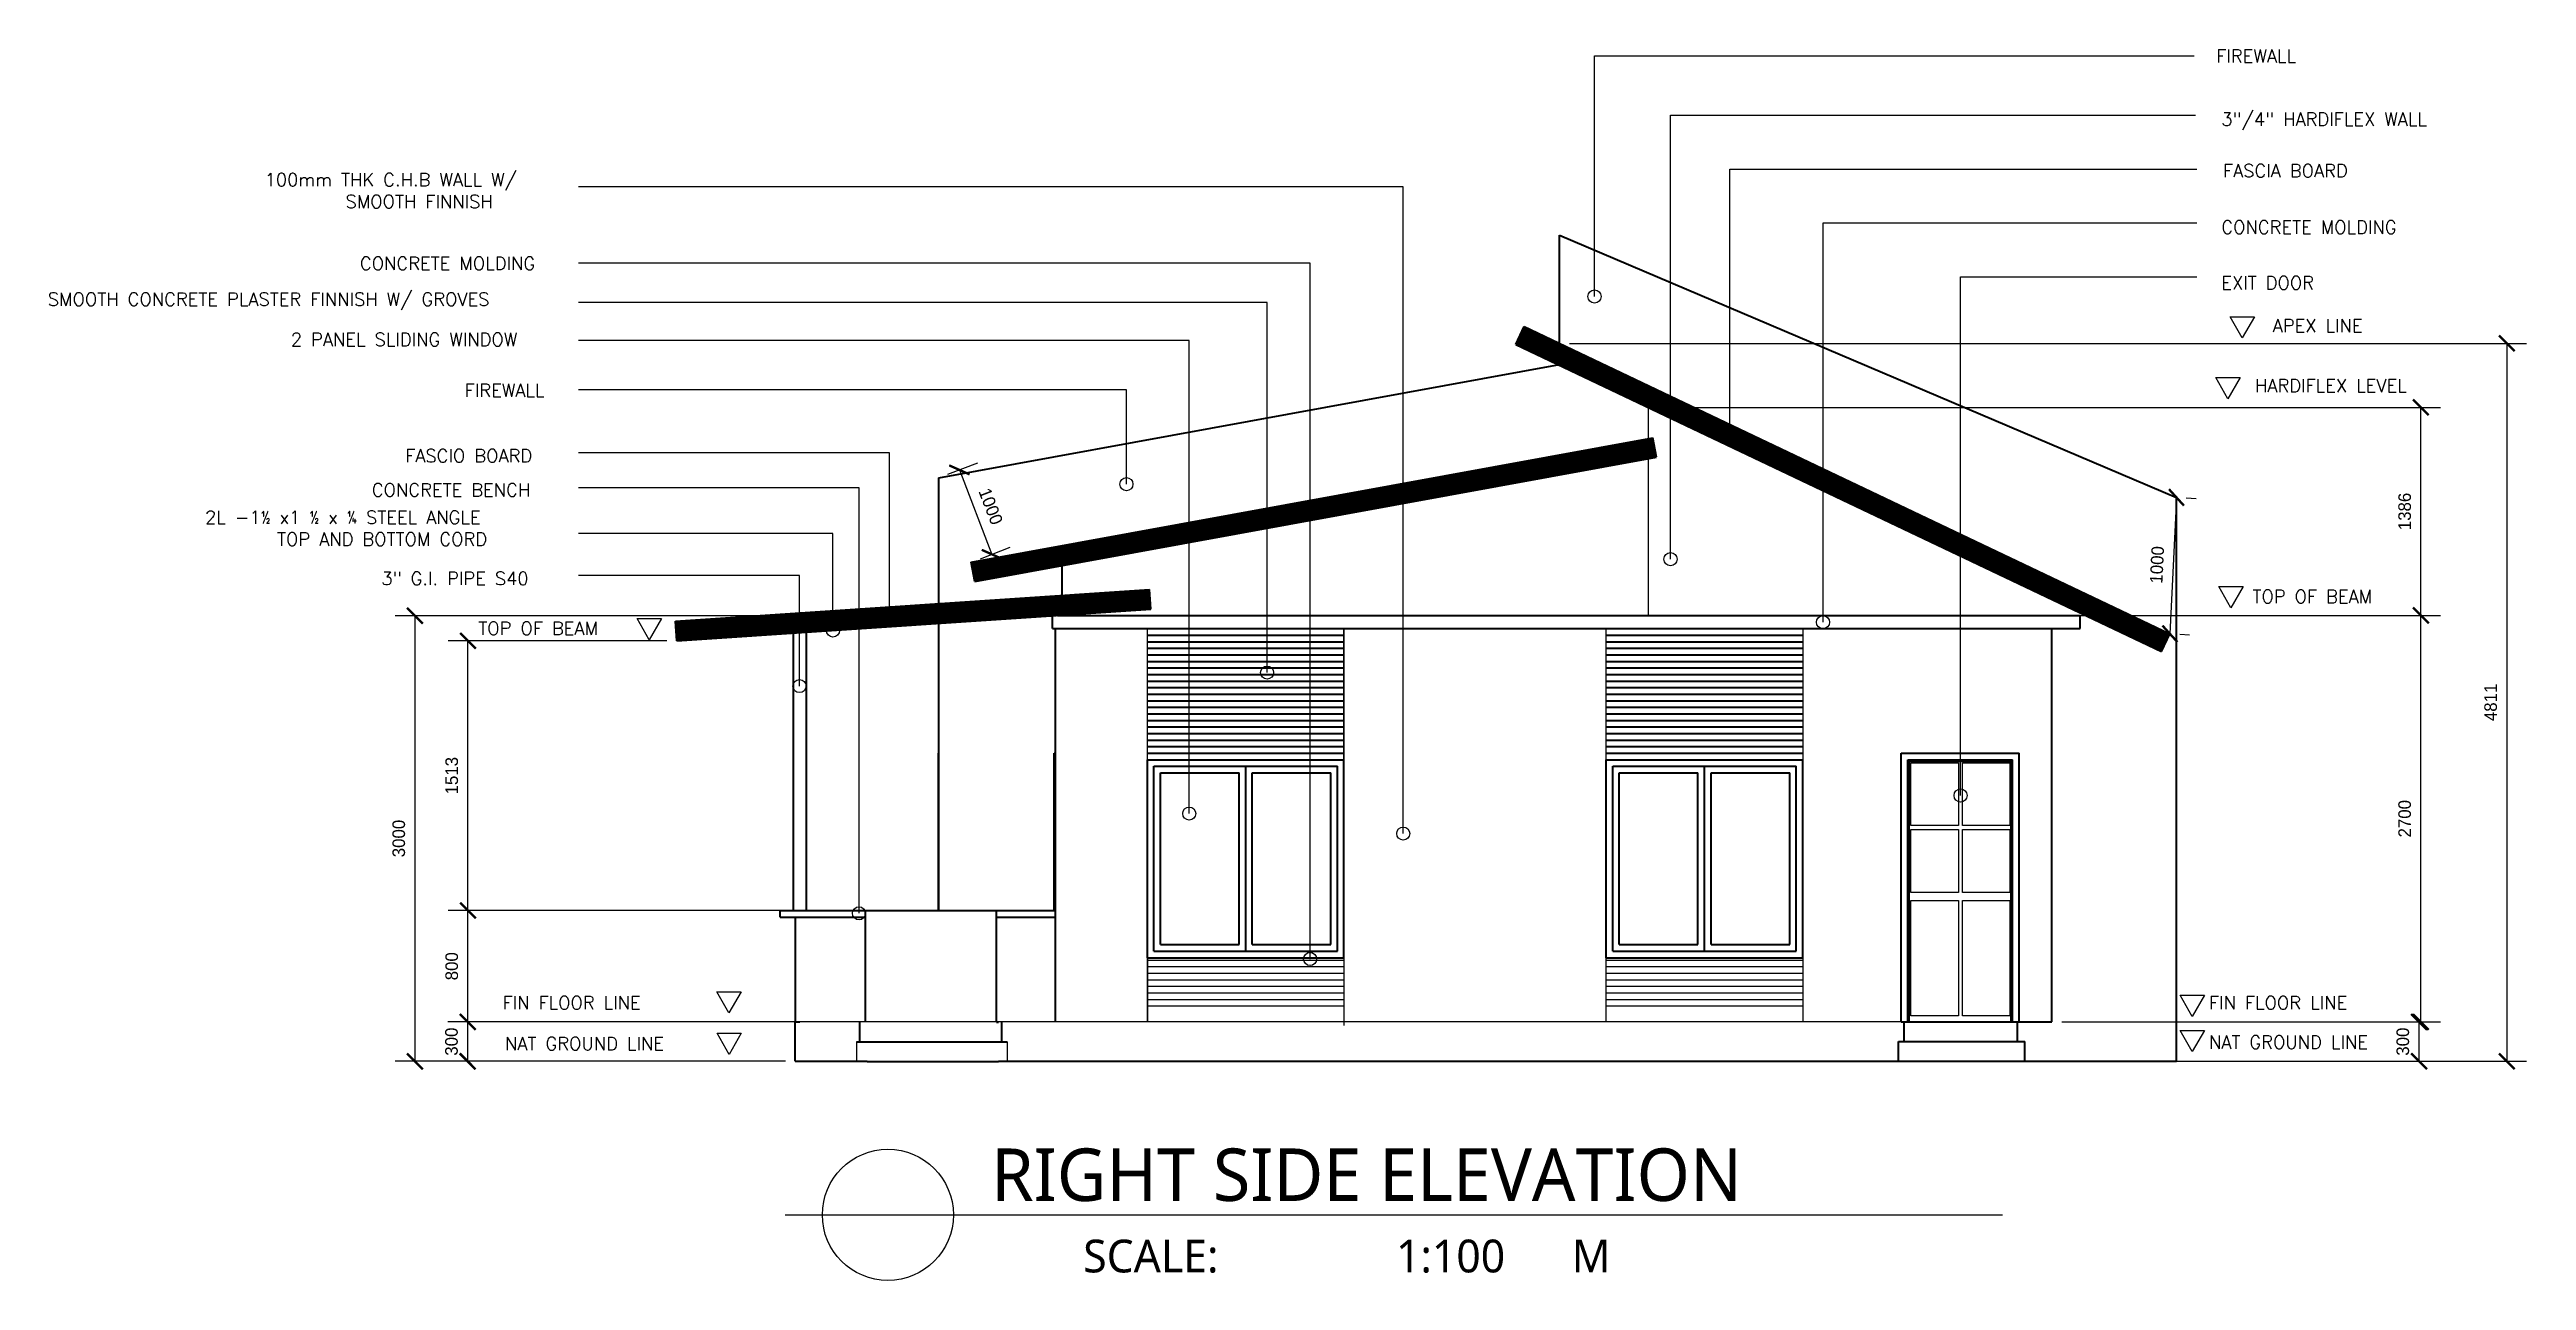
# Model space of a CAD drawing. Header units: millimetres. Extents: x 18078 to 182092, y 10648 to 75430.
# Drawn here: x 97338 to 116232, y 30736 to 40122 of the extents above; entities that cross this region are included whole.
import ezdxf

# ---------------------------------------------------------------- set-up
doc = ezdxf.new("R2010")
doc.units = ezdxf.units.MM
doc.linetypes.add('HIDDEN2', pattern=[4.7625, 3.175, -1.5875])
doc.layers.get('Defpoints').update_dxf_attribs({"color": 140})
doc.layers.add('G-Elev', color=111, linetype='Continuous', lineweight=50)
doc.styles.add('Annotative', font='romans.shx')
doc.dimstyles.new('DIM1', dxfattribs={"dimscale": 120, "dimtxt": 0.8, "dimasz": 1, "dimexe": 1.25, "dimexo": 0.625, "dimtad": 1, "dimdec": 0, "dimtxsty": 'Standard', "dimblk": 'ARCHTICK', "dimcen": 0.09, "dimadec": 0, "dimazin": 0, "dimtfac": 1, "dimtdec": 0, "dimtmove": 0, "dimatfit": 3, "dimfxl": 1, "dimarcsym": 0})

msp = doc.modelspace()

# ---------------------------------------------------------------- texts
at = {"color": 0, "char_height": 100, "attachment_point": 1, "style": 'Annotative'}
for s, insert, width in [('FIREWALL', (113865.5, 40122.4), 2978.735), ('3"/4" HARDIFLEX WALL', (113904.1, 39641.2), 2978.735), ('100mm THK C.H.B WALL W/ \\P         SMOOTH FINNISH', (98978.4, 39179.9), 2978.735), ('FASCIA BOARD', (113916.9, 39248.3), 2978.735), ('CONCRETE MOLDING', (113904.1, 38818.1), 2978.735), ('CONCRETE MOLDING', (99705.2, 38541.9), 2978.735), ('EXIT DOOR', (113904.1, 38393.9), 2978.735), ('SMOOTH CONCRETE PLASTER FINNISH W/ GROVES', (97324.7, 38268.3), 4341.618), ('APEX LINE', (114296, 38066.7), 2978.735), ('2 PANEL SLIDING WINDOW', (99178.3, 37961.2), 2978.735), ('HARDIFLEX LEVEL', (114161, 37609.6), 2978.735), ('FIREWALL', (100504.8, 37573), 2978.735), ('FASCIO BOARD', (100050.5, 37074.9), 2978.735), ('CONCRETE BENCH', (99796.1, 36814), 2978.735), ('2L -1½ x1 ½ x ¼ STEEL ANGLE\\P        TOP AND BOTTOM CORD', (98524.1, 36605.3), 2978.735), ('3" G.I. PIPE S40', (99868.8, 36139.3), 2978.735), ('TOP OF BEAM', (114141.8, 36001.5), 2978.735), ('TOP OF BEAM', (100608.3, 35758.7), 2978.735), ('FIN FLOOR LINE', (100792.8, 32903.5), 2978.735), ('NAT GROUND LINE', (100812, 32592.1), 2978.735)]:
    msp.add_mtext(s, dxfattribs=dict(at, insert=insert, width=width))
at = {"color": 0, "char_height": 100, "width": 2978.735, "attachment_point": 1, "line_spacing_factor": 0.6, "style": 'Annotative'}
for s, insert in [('FIN FLOOR LINE', (113809.9, 32903.5)), ('NAT GROUND LINE', (113809.9, 32602.9))]:
    msp.add_mtext(s, dxfattribs=dict(at, insert=insert))
at = {"attachment_point": 1, "style": 'Annotative'}
for s, insert, char_height, width in [('\\pxt1;{\\fSegoe UI Black|b0|i0|c0|p34;RIGHT SIDE ELEVATION}', (104520.5, 31742.2, 300), 400, 7942.571), ('{\\fSegoe UI Emoji|b0|i0|c0|p34;SCALE:                1:100      M}', (105222.7, 31047.2, 300), 250, 4531.638)]:
    msp.add_mtext(s, dxfattribs=dict(at, insert=insert, char_height=char_height, width=width))

# ---------------------------------------------------------------- blocks, each defined once
blk = doc.blocks.new('_ArchTick')
at = {"color": 0, "linetype": 'ByBlock', "const_width": 0.15}
blk.add_lwpolyline([(-0.5, -0.5), (0.5, 0.5)], dxfattribs=at)
blk = doc.blocks.new('*D148')
at = {"color": 0, "lineweight": -2, "transparency": 16777216}
for p, q in [((104487, 32707), (100377, 32707)), ((100527, 32707), (100527, 32407)), ((102951, 32407), (100377, 32407))]:
    blk.add_line(p, q, dxfattribs=at)
at = {"layer": 'Defpoints', "color": 0, "transparency": 16777216}
for p in [(104562, 32707), (100527, 32407), (103026, 32407)]:
    blk.add_point(p, dxfattribs=at)
at = {"color": 0, "lineweight": -2, "transparency": 16777216, "xscale": 120, "yscale": 120, "zscale": 120}
for p, rotation in [((100527, 32707), 90), ((100527, 32407), 270)]:
    blk.add_blockref('_ArchTick', p, dxfattribs=dict(at, rotation=rotation))
at = {"color": 0, "transparency": 16777216, "insert": (100404, 32557), "char_height": 96, "attachment_point": 5, "rotation": 90}
blk.add_mtext('300', dxfattribs=at)
blk = doc.blocks.new('*D149')
at = {"color": 0, "lineweight": -2, "transparency": 16777216}
for p, q in [((102937, 33557), (100379, 33557)), ((100529, 32707), (100529, 33557)), ((104487, 32707), (100379, 32707))]:
    blk.add_line(p, q, dxfattribs=at)
at = {"layer": 'Defpoints', "color": 0, "transparency": 16777216}
for p in [(100529, 33557), (103012, 33557), (104562, 32707)]:
    blk.add_point(p, dxfattribs=at)
at = {"color": 0, "lineweight": -2, "transparency": 16777216, "xscale": 120, "yscale": 120, "zscale": 120}
for p, rotation in [((100529, 33557), 90), ((100529, 32707), 270)]:
    blk.add_blockref('_ArchTick', p, dxfattribs=dict(at, rotation=rotation))
at = {"color": 0, "transparency": 16777216, "insert": (100406, 33132), "char_height": 96, "attachment_point": 5, "rotation": 90}
blk.add_mtext('800', dxfattribs=at)
blk = doc.blocks.new('*D150')
at = {"color": 0, "lineweight": -2, "transparency": 16777216}
for p, q in [((102047, 35613), (100379, 35613)), ((100529, 33557), (100529, 35613)), ((102937, 33557), (100379, 33557))]:
    blk.add_line(p, q, dxfattribs=at)
at = {"layer": 'Defpoints', "color": 0, "transparency": 16777216}
for p in [(100529, 35613), (102122, 35613), (103012, 33557)]:
    blk.add_point(p, dxfattribs=at)
at = {"color": 0, "lineweight": -2, "transparency": 16777216, "xscale": 120, "yscale": 120, "zscale": 120}
for p, rotation in [((100529, 35613), 90), ((100529, 33557), 270)]:
    blk.add_blockref('_ArchTick', p, dxfattribs=dict(at, rotation=rotation))
at = {"color": 0, "transparency": 16777216, "insert": (100406, 34585), "char_height": 96, "attachment_point": 5, "rotation": 90}
blk.add_mtext('1513', dxfattribs=at)
blk = doc.blocks.new('*D151')
at = {"color": 0, "lineweight": -2, "transparency": 16777216}
for p, q in [((104914, 35805), (99975, 35805)), ((100125, 35805), (100125, 32407)), ((102043, 32407), (99975, 32407))]:
    blk.add_line(p, q, dxfattribs=at)
at = {"layer": 'Defpoints', "color": 0, "transparency": 16777216}
for p in [(104989, 35805), (100125, 32407), (102118, 32407)]:
    blk.add_point(p, dxfattribs=at)
at = {"color": 0, "lineweight": -2, "transparency": 16777216, "xscale": 120, "yscale": 120, "zscale": 120}
for p, rotation in [((100125, 35805), 90), ((100125, 32407), 270)]:
    blk.add_blockref('_ArchTick', p, dxfattribs=dict(at, rotation=rotation))
at = {"color": 0, "transparency": 16777216, "insert": (100002, 34106), "char_height": 96, "attachment_point": 5, "rotation": 90}
blk.add_mtext('3000', dxfattribs=at)
blk = doc.blocks.new('*D152')
at = {"color": 0, "lineweight": -2, "transparency": 16777216}
for p, q in [((104191, 36884), (104418, 36971)), ((104278, 36917), (104526, 36273)), ((104439, 36239), (104666, 36327))]:
    blk.add_line(p, q, dxfattribs=at)
at = {"layer": 'Defpoints', "color": 0, "transparency": 16777216}
for p in [(104121, 36857), (104369, 36212), (104526, 36273)]:
    blk.add_point(p, dxfattribs=at)
at = {"color": 0, "lineweight": -2, "transparency": 16777216, "xscale": 120, "yscale": 120, "zscale": 120}
for p, rotation in [((104278, 36917), 111.0398342483093), ((104526, 36273), 291.0398342483093)]:
    blk.add_blockref('_ArchTick', p, dxfattribs=dict(at, rotation=rotation))
at = {"color": 0, "transparency": 16777216, "insert": (104517, 36639), "char_height": 96, "attachment_point": 5, "rotation": 291.0398}
blk.add_mtext('1000', dxfattribs=at)
blk = doc.blocks.new('*D153')
at = {"color": 0, "lineweight": -2, "transparency": 16777216}
for p, q in [((113562, 36707), (113512, 35667)), ((113637, 36703), (113712, 36700)), ((113587, 35664), (113662, 35660))]:
    blk.add_line(p, q, dxfattribs=at)
at = {"layer": 'Defpoints', "color": 0, "transparency": 16777216}
for p in [(113562, 36707), (113512, 35667), (113512, 35667)]:
    blk.add_point(p, dxfattribs=at)
at = {"color": 0, "lineweight": -2, "transparency": 16777216, "xscale": 120, "yscale": 120, "zscale": 120}
for p, rotation in [((113562, 36707), 87.24668934824706), ((113512, 35667), 267.2466893482471)]:
    blk.add_blockref('_ArchTick', p, dxfattribs=dict(at, rotation=rotation))
at = {"color": 0, "transparency": 16777216, "insert": (113414, 36193), "char_height": 96, "attachment_point": 5, "rotation": 87.2467}
blk.add_mtext('1000', dxfattribs=at)
blk = doc.blocks.new('*D154')
at = {"color": 0, "lineweight": -2, "transparency": 16777216}
for p, q in [((112687, 32707), (115562, 32707)), ((115412, 32707), (115412, 32407)), ((112687, 32407), (115562, 32407))]:
    blk.add_line(p, q, dxfattribs=at)
at = {"layer": 'Defpoints', "color": 0, "transparency": 16777216}
for p in [(112612, 32707), (112612, 32407), (115412, 32407)]:
    blk.add_point(p, dxfattribs=at)
at = {"color": 0, "lineweight": -2, "transparency": 16777216, "xscale": 120, "yscale": 120, "zscale": 120}
for p, rotation in [((115412, 32707), 90), ((115412, 32407), 270)]:
    blk.add_blockref('_ArchTick', p, dxfattribs=dict(at, rotation=rotation))
at = {"color": 0, "transparency": 16777216, "insert": (115289, 32557), "char_height": 96, "attachment_point": 5, "rotation": 90}
blk.add_mtext('300', dxfattribs=at)
blk = doc.blocks.new('*D155')
at = {"color": 0, "lineweight": -2, "transparency": 16777216}
for p, q in [((112687, 35807), (115576, 35807)), ((115426, 32707), (115426, 35807)), ((112687, 32707), (115576, 32707))]:
    blk.add_line(p, q, dxfattribs=at)
at = {"layer": 'Defpoints', "color": 0, "transparency": 16777216}
for p in [(112612, 35807), (115426, 35807), (112612, 32707)]:
    blk.add_point(p, dxfattribs=at)
at = {"color": 0, "lineweight": -2, "transparency": 16777216, "xscale": 120, "yscale": 120, "zscale": 120}
for p, rotation in [((115426, 35807), 90), ((115426, 32707), 270)]:
    blk.add_blockref('_ArchTick', p, dxfattribs=dict(at, rotation=rotation))
at = {"color": 0, "transparency": 16777216, "insert": (115303, 34257), "char_height": 96, "attachment_point": 5, "rotation": 90}
blk.add_mtext('2700', dxfattribs=at)
blk = doc.blocks.new('*D156')
at = {"color": 0, "lineweight": -2, "transparency": 16777216}
for p, q in [((109608, 37394), (115576, 37394)), ((115426, 35807), (115426, 37394)), ((109608, 35807), (115576, 35807))]:
    blk.add_line(p, q, dxfattribs=at)
at = {"layer": 'Defpoints', "color": 0, "transparency": 16777216}
for p in [(109533, 37394), (115426, 37394), (109533, 35807)]:
    blk.add_point(p, dxfattribs=at)
at = {"color": 0, "lineweight": -2, "transparency": 16777216, "xscale": 120, "yscale": 120, "zscale": 120}
for p, rotation in [((115426, 37394), 90), ((115426, 35807), 270)]:
    blk.add_blockref('_ArchTick', p, dxfattribs=dict(at, rotation=rotation))
at = {"color": 0, "transparency": 16777216, "insert": (115303, 36600), "char_height": 96, "attachment_point": 5, "rotation": 90}
blk.add_mtext('1386', dxfattribs=at)
blk = doc.blocks.new('*D157')
at = {"color": 0, "lineweight": -2, "transparency": 16777216}
for p, q in [((108931, 37882), (116232, 37882)), ((116082, 37882), (116082, 32407)), ((108931, 32407), (116232, 32407))]:
    blk.add_line(p, q, dxfattribs=at)
at = {"layer": 'Defpoints', "color": 0, "transparency": 16777216}
for p in [(108856, 37882), (108856, 32407), (116082, 32407)]:
    blk.add_point(p, dxfattribs=at)
at = {"color": 0, "lineweight": -2, "transparency": 16777216, "xscale": 120, "yscale": 120, "zscale": 120}
for p, rotation in [((116082, 37882), 90), ((116082, 32407), 270)]:
    blk.add_blockref('_ArchTick', p, dxfattribs=dict(at, rotation=rotation))
at = {"color": 0, "transparency": 16777216, "insert": (115959, 35144), "char_height": 96, "attachment_point": 5, "rotation": 90}
blk.add_mtext('4811', dxfattribs=at)

# ---------------------------------------------------------------- dimensions: what is measured, and where the dimension line sits
at = {"color": 0}
for base, p1, p2, text, picture, middle in [((116081.8, 32407), (108855.6, 37881.6), (108855.6, 32407), '4811', '*D157', (115958.8, 35144.3)), ((115426.3, 37393.5), (109532.7, 35807), (109532.7, 37393.5), '1386', '*D156', (115303.3, 36600.3)), ((100124.7, 32407), (104988.8, 35804.5), (102117.6, 32407), '3000', '*D151', (100001.7, 34105.8)), ((115426.3, 35807), (112611.8, 32707), (112611.8, 35807), '2700', '*D155', (115303.3, 34257)), ((100529.4, 35613.1), (103011.8, 33557), (102121.5, 35613.1), '1513', '*D150', (100406.4, 34585.1)), ((100529.4, 33557), (104561.8, 32707), (103011.8, 33557), '800', '*D149', (100406.4, 33132))]:
    dim = msp.add_linear_dim(base=base, p1=p1, p2=p2, angle=90, text=text, dimstyle='DIM1', dxfattribs=at)
    dim.commit()
    dim.dimension.update_dxf_attribs({"geometry": picture, "text_midpoint": middle})
for p1, p2, distance, picture, middle in [((104120.6, 36856.7), (104368.5, 36212.2), 168.5, '*D152', (104516.6, 36639.1)), ((113561.8, 36707), (113511.8, 35667.3), 0.4, '*D153', (113414.3, 36193))]:
    dim = msp.add_aligned_dim(p1=p1, p2=p2, distance=distance, text='1000', dimstyle='DIM1', dxfattribs=at)
    dim.commit()
    dim.dimension.update_dxf_attribs({"geometry": picture, "text_midpoint": middle})
for base, p1, p2, picture, middle in [((100526.7, 32407), (104561.8, 32707), (103025.6, 32407), '*D148', (100526.7, 32557)), ((115411.8, 32407), (112611.8, 32707), (112611.8, 32407), '*D154', (115411.8, 32557))]:
    dim = msp.add_linear_dim(base=base, p1=p1, p2=p2, angle=90, dimstyle='DIM1', dxfattribs=at)
    dim.commit()
    dim.dimension.update_dxf_attribs({"geometry": picture, "text_midpoint": middle, "dimtype": 160})

# ---------------------------------------------------------------- linework, layer by layer
at = {"color": 0}
for p, q in [((109122.7, 38239.1), (109122.7, 40073.4)), ((109122.7, 40073.4), (113697.3, 40073.4)), ((109702.3, 36236.6), (109702.3, 39622.3)), ((109702.3, 39622.3), (113707.4, 39622.3)), ((110155.1, 37184.6), (110155.1, 39209.2)), ((110155.1, 39209.2), (113717.3, 39209.2)), ((107663.7, 39074.6), (101371.5, 39074.6)), ((107663.7, 34143.4), (107663.7, 39074.6)), ((110865.9, 35754.9), (110865.9, 38801.3)), ((110865.9, 38801.3), (113717.1, 38801.3)), ((106952.9, 38494.7), (101371.5, 38494.7)), ((106952.9, 33187.2), (106952.9, 38494.7)), ((111915.3, 34434.4), (111915.3, 38388.4)), ((111915.3, 38388.4), (113717.8, 38388.4)), ((106625.1, 38192.6), (101371.5, 38192.6)), ((106625.1, 35371.1), (106625.1, 38192.6)), ((113972.2, 38084.8), (114157.4, 38084.8)), ((114063.9, 37922.8), (113972.2, 38084.8)), ((114157.4, 38084.8), (114063.9, 37922.8)), ((106031.5, 37902.7), (101371.5, 37902.7)), ((106031.5, 34296.1), (106031.5, 37902.7)), ((113863.2, 37620.6), (114048.3, 37620.6)), ((113954.8, 37458.7), (113863.2, 37620.6)), ((114048.3, 37620.6), (113954.8, 37458.7)), ((105552.1, 37527.3), (101371.5, 37527.3)), ((105552.1, 36808.4), (105552.1, 37527.3)), ((109532.7, 37393.5), (109532.7, 37153.9)), ((103745.6, 37046.9), (101371.5, 37046.9)), ((103745.6, 35803.2), (103745.6, 37046.9)), ((109532.7, 37001.4), (109532.7, 35807)), ((103512.3, 36780.5), (101371.5, 36780.5)), ((103512.3, 33535.6), (103512.3, 36780.5)), ((103313.9, 36431.2), (101371.5, 36431.2)), ((103313.9, 35690.2), (103313.9, 36431.2)), ((103058.7, 36110.9), (101371.5, 36110.9)), ((103058.7, 35268.3), (103058.7, 36110.9)), ((113885.9, 36027), (114071.1, 36027)), ((113977.6, 35865.1), (113885.9, 36027)), ((114071.1, 36027), (113977.6, 35865.1)), ((101820.1, 35784.2), (102005.3, 35784.2)), ((101911.8, 35622.3), (101820.1, 35784.2)), ((102005.3, 35784.2), (101911.8, 35622.3)), ((105711.8, 32707), (105711.8, 35707)), ((107211.8, 34707), (107211.8, 35707)), ((107211.8, 35707), (107211.8, 32681.1)), ((109211.8, 32707), (109211.8, 35707)), ((110711.8, 35707), (110711.8, 32707)), ((105711.8, 33197), (105711.8, 32707)), ((105711.8, 33179), (107211.8, 33179)), ((105711.8, 33129), (107211.8, 33129)), ((105711.8, 33079), (107211.8, 33079)), ((109211.8, 33179), (110711.8, 33179)), ((109211.8, 33129), (110711.8, 33129)), ((109211.8, 33079), (110711.8, 33079)), ((102428.6, 32937.8), (102613.8, 32937.8)), ((102520.3, 32775.9), (102428.6, 32937.8)), ((102613.8, 32937.8), (102520.3, 32775.9)), ((105711.8, 33029), (107211.8, 33029)), ((105711.8, 32979), (107211.8, 32979)), ((105711.8, 32929), (107211.8, 32929)), ((105711.8, 32879), (107211.8, 32879)), ((109211.8, 33029), (110711.8, 33029)), ((109211.8, 32979), (110711.8, 32979)), ((109211.8, 32929), (110711.8, 32929)), ((109211.8, 32879), (110711.8, 32879)), ((113591.2, 32911), (113776.4, 32911)), ((113682.9, 32749.1), (113591.2, 32911)), ((113776.4, 32911), (113682.9, 32749.1)), ((104561.8, 32707), (103561.8, 32707)), ((105711.8, 32829), (107211.8, 32829)), ((109211.8, 32829), (110711.8, 32829)), ((102429.2, 32620.6), (102614.4, 32620.6)), ((102520.9, 32458.7), (102429.2, 32620.6)), ((102614.4, 32620.6), (102520.9, 32458.7)), ((103493.5, 32555.1), (103493.5, 32407)), ((104642.5, 32555.1), (104642.5, 32407)), ((113591.2, 32642.9), (113776.3, 32642.9)), ((113682.8, 32480.9), (113591.2, 32642.9)), ((113776.3, 32642.9), (113682.8, 32480.9))]:
    msp.add_line(p, q, dxfattribs=at)
at = {"color": 0, "linetype": 'HIDDEN2'}
for p, q in [((103561.8, 32707), (103025.6, 32707)), ((111461.8, 32707), (104561.8, 32707))]:
    msp.add_line(p, q, dxfattribs=at)
msp.add_line((102948.9, 31236), (112235.7, 31236))
for points in [[(111535.8, 34682.3), (111898.8, 34682.3), (111898.8, 34204.1), (111535.8, 34204.1)], [(111929.1, 34682.3), (112292.1, 34682.3), (112292.1, 34204.1), (111929.1, 34204.1)], [(111535.8, 34173.8), (111898.8, 34173.8), (111898.8, 33695.6), (111535.8, 33695.6)], [(111929.1, 34173.8), (112292.1, 34173.8), (112292.1, 33695.6), (111929.1, 33695.6)], [(111535.8, 33632.4), (111898.8, 33632.4), (111898.8, 32754.2), (111535.8, 32754.2)], [(111929.1, 33632.4), (112292.1, 33632.4), (112292.1, 32754.2), (111929.1, 32754.2)]]:
    msp.add_lwpolyline(points, close=True)
at = {"color": 0}
for centre in [(109122.7, 38239.1), (110155.1, 37184.6), (105552.1, 36808.4), (109702.3, 36236.6), (103313.9, 35692.7), (103745.6, 35803.2), (110865.9, 35754.9), (106625.1, 35371.1), (103058.7, 35268.3), (111915.3, 34434.4), (106031.5, 34296.1), (107663.7, 34143.4), (103512.3, 33535.6), (106952.9, 33187.2)]:
    msp.add_circle(centre, 50, dxfattribs=at)
msp.add_circle((103732.7, 31236), 500)
at = {"layer": 'G-Elev', "color": 7, "linetype": 'Continuous', "lineweight": 35}
for p, q in [((108855.6, 37881.6), (108855.6, 38707)), ((108855.6, 38707), (113561.8, 36707)), ((108521.9, 37874.2), (108585.3, 38010.1)), ((108573.5, 37982.6), (113499.9, 35639.7)), ((108577.8, 37991.6), (113504.2, 35648.8)), ((108582.1, 38000.6), (113508.5, 35657.8)), ((108585.3, 38010.1), (113511.8, 35667.3)), ((108521.9, 37874.2), (113448.4, 35531.4)), ((108526.2, 37883.2), (113452.7, 35540.4)), ((108530.5, 37892.3), (113457, 35549.4)), ((108534.8, 37901.3), (113461.3, 35558.5)), ((108539.1, 37910.3), (113465.5, 35567.5)), ((108543.4, 37919.4), (113469.8, 35576.5)), ((108547.7, 37928.4), (113474.1, 35585.6)), ((108552, 37937.4), (113478.4, 35594.6)), ((108556.3, 37946.4), (113482.7, 35603.6)), ((108560.6, 37955.5), (113487, 35612.6)), ((108564.9, 37964.5), (113491.3, 35621.7)), ((108569.2, 37973.5), (113495.6, 35630.7)), ((104120.6, 36856.7), (108855.6, 37721)), ((104368.5, 36212.2), (109568.7, 37160.5)), ((104370.3, 36202.4), (109570.5, 37150.6)), ((104372.1, 36192.6), (109572.3, 37140.8)), ((104373.9, 36182.7), (109574.1, 37130.9)), ((104375.7, 36172.9), (109575.9, 37121.1)), ((104377.5, 36163.1), (109577.6, 37111.3)), ((104379.3, 36153.2), (109579.4, 37101.4)), ((104381.1, 36143.4), (109581.2, 37091.6)), ((104382.9, 36133.5), (109583, 37081.8)), ((104384.7, 36123.7), (109584.8, 37071.9)), ((104386.4, 36113.9), (109586.6, 37062.1)), ((104388.2, 36104), (109588.4, 37052.2)), ((104390, 36094.2), (109590.2, 37042.4)), ((109595.6, 37012.9), (109568.7, 37160.5)), ((104120.6, 35896.9), (104120.6, 36856.7)), ((104391.8, 36084.3), (109592, 37032.6)), ((104393.6, 36074.5), (109593.8, 37022.7)), ((104395.4, 36064.7), (109595.6, 37012.9)), ((113561.8, 32707), (113561.8, 36707)), ((104395.4, 36064.7), (104368.5, 36212.2)), ((105061.8, 35959.7), (105061.8, 36186.2)), ((102111.5, 35762.8), (105728.1, 36004.2)), ((102112.2, 35752.8), (105728.8, 35994.2)), ((102112.8, 35742.8), (105729.4, 35984.3)), ((102113.5, 35732.8), (105730.1, 35974.3)), ((102114.2, 35722.9), (105730.8, 35964.3)), ((102114.8, 35712.9), (105731.4, 35954.3)), ((102115.5, 35702.9), (105732.1, 35944.3)), ((102116.2, 35692.9), (105732.7, 35934.4)), ((102116.8, 35682.9), (105733.4, 35924.4)), ((102117.5, 35673), (105734.1, 35914.4)), ((102118.2, 35663), (105734.7, 35904.4)), ((105738.1, 35854.5), (105728.1, 36004.2)), ((102118.8, 35653), (105735.4, 35894.5)), ((102119.5, 35643), (105736.1, 35884.5)), ((102120.2, 35633.1), (105736.7, 35874.5)), ((102120.8, 35623.1), (105737.4, 35864.5)), ((102121.5, 35613.1), (105738.1, 35854.5)), ((104120.6, 33557), (104120.6, 35746.6)), ((104988.8, 35707), (104988.8, 35804.5)), ((105025.8, 35807), (112828.1, 35807)), ((105061.8, 35807), (105061.8, 35809.4)), ((112828.1, 35707), (112828.1, 35807)), ((103011.8, 33557), (103011.8, 35672.5)), ((104988.8, 35707), (112828.1, 35707)), ((105011.8, 33197), (105011.8, 35707)), ((105711.8, 35707), (107211.8, 35707)), ((105711.8, 35657), (107211.8, 35657)), ((105711.8, 35607), (107211.8, 35607)), ((105711.8, 35557), (107211.8, 35557)), ((109211.8, 35707), (110711.8, 35707)), ((109211.8, 35657), (110711.8, 35657)), ((109211.8, 35607), (110711.8, 35607)), ((109211.8, 35557), (110711.8, 35557)), ((112611.8, 32707), (112611.8, 35707)), ((113448.4, 35531.4), (113511.8, 35667.3)), ((105711.8, 35507), (107211.8, 35507)), ((105711.8, 35507), (107211.8, 35507)), ((105711.8, 35457), (107211.8, 35457)), ((105711.8, 35457), (107211.8, 35457)), ((105711.8, 35407), (107211.8, 35407)), ((105711.8, 35407), (107211.8, 35407)), ((105711.8, 35357), (107211.8, 35357)), ((105711.8, 35357), (107211.8, 35357)), ((109211.8, 35507), (110711.8, 35507)), ((109211.8, 35507), (110711.8, 35507)), ((109211.8, 35457), (110711.8, 35457)), ((109211.8, 35457), (110711.8, 35457)), ((109211.8, 35407), (110711.8, 35407)), ((109211.8, 35407), (110711.8, 35407)), ((109211.8, 35357), (110711.8, 35357)), ((109211.8, 35357), (110711.8, 35357)), ((105711.8, 35307), (107211.8, 35307)), ((105711.8, 35257), (107211.8, 35257)), ((105711.8, 35207), (107211.8, 35207)), ((105711.8, 35157), (107211.8, 35157)), ((109211.8, 35307), (110711.8, 35307)), ((109211.8, 35257), (110711.8, 35257)), ((109211.8, 35207), (110711.8, 35207)), ((109211.8, 35157), (110711.8, 35157)), ((105711.8, 35107), (107211.8, 35107)), ((105711.8, 35057), (107211.8, 35057)), ((105711.8, 35007), (107211.8, 35007)), ((105711.8, 34957), (107211.8, 34957)), ((109211.8, 35107), (110711.8, 35107)), ((109211.8, 35057), (110711.8, 35057)), ((109211.8, 35007), (110711.8, 35007)), ((109211.8, 34957), (110711.8, 34957)), ((105711.8, 34907), (107211.8, 34907)), ((105711.8, 34857), (107211.8, 34857)), ((105711.8, 34807), (107211.8, 34807)), ((109211.8, 34907), (110711.8, 34907)), ((109211.8, 34857), (110711.8, 34857)), ((109211.8, 34807), (110711.8, 34807)), ((104119.8, 33557), (104119.8, 34757)), ((105001.8, 34707), (105001.8, 34757)), ((105001.8, 34757), (105011.8, 34757)), ((105001.8, 33557), (105001.8, 34707)), ((105001.8, 34707), (105011.8, 34707)), ((105711.8, 34757), (107211.8, 34757)), ((105711.8, 33197), (105711.8, 34707)), ((105711.8, 34707), (107211.8, 34707)), ((105711.8, 33197), (105711.8, 34707)), ((105711.8, 34707), (105761.8, 34707)), ((105761.8, 34707), (107211.8, 34707)), ((105761.8, 33247), (105761.8, 34657)), ((105761.8, 34657), (107161.8, 34657)), ((105811.8, 33297), (105811.8, 34607)), ((105811.8, 34607), (106411.8, 34607)), ((106411.8, 33297), (106411.8, 34607)), ((106461.8, 33247), (106461.8, 34657)), ((106461.8, 33247), (106461.8, 34657)), ((106511.8, 33297), (106511.8, 34607)), ((106511.8, 34607), (107111.8, 34607)), ((107111.8, 33297), (107111.8, 34607)), ((107161.8, 33247), (107161.8, 34657)), ((107211.8, 33197), (107211.8, 34707)), ((107211.8, 33197), (107211.8, 34707)), ((109211.8, 34757), (110711.8, 34757)), ((109211.8, 33197), (109211.8, 34707)), ((109211.8, 34707), (110711.8, 34707)), ((109211.8, 33197), (109211.8, 34707)), ((109211.8, 34707), (109261.8, 34707)), ((109261.8, 34707), (110711.8, 34707)), ((109261.8, 33247), (109261.8, 34657)), ((109261.8, 34657), (110661.8, 34657)), ((109311.8, 33297), (109311.8, 34607)), ((109311.8, 34607), (109911.8, 34607)), ((109911.8, 33297), (109911.8, 34607)), ((109961.8, 33247), (109961.8, 34657)), ((109961.8, 33247), (109961.8, 34657)), ((110011.8, 33297), (110011.8, 34607)), ((110011.8, 34607), (110611.8, 34607)), ((110611.8, 33297), (110611.8, 34607)), ((110661.8, 33247), (110661.8, 34657)), ((110711.8, 33197), (110711.8, 34707)), ((110711.8, 33197), (110711.8, 34707)), ((111461.8, 32707), (111461.8, 34757)), ((111461.8, 34757), (112361.8, 34757)), ((111511.8, 32707.9), (111511.8, 34707)), ((111511.8, 34707), (112311.8, 34707)), ((111521.8, 32707.9), (111521.8, 34697)), ((111521.8, 34697), (112301.8, 34697)), ((112301.8, 32707.9), (112301.8, 34697)), ((112311.8, 32707.9), (112311.8, 34707)), ((112361.8, 32707), (112361.8, 34757)), ((102911.8, 33507), (102911.8, 33557)), ((102911.8, 33557), (103561.8, 33557)), ((102911.8, 33507), (103561.8, 33507)), ((103026.8, 32707), (103026.8, 33507)), ((103561.8, 33507), (103561.8, 33557)), ((103561.8, 33557), (104561.8, 33557)), ((103561.8, 32707), (103561.8, 33507)), ((104561.8, 33507), (104561.8, 33557)), ((104561.8, 33557), (105011.4, 33557)), ((104561.8, 32707), (104561.8, 33507)), ((104561.8, 33507), (105011.4, 33507)), ((105011.4, 33507), (105011.4, 33557)), ((105011.4, 33507), (105011.7, 33507)), ((105011.7, 32707), (105011.7, 33507)), ((105811.8, 33297), (106411.8, 33297)), ((106511.8, 33297), (107111.8, 33297)), ((109311.8, 33297), (109911.8, 33297)), ((110011.8, 33297), (110611.8, 33297)), ((105011.7, 33207), (105011.8, 33207)), ((105011.8, 32707), (105011.8, 33197)), ((105711.8, 33197), (107211.8, 33197)), ((105711.8, 33197), (107211.8, 33197)), ((105761.8, 33247), (107161.8, 33247)), ((109211.8, 33197), (110711.8, 33197)), ((109211.8, 33197), (110711.8, 33197)), ((109261.8, 33247), (110661.8, 33247)), ((103025.6, 32407), (103025.6, 32707)), ((103025.6, 32707), (103061.8, 32707)), ((103061.8, 32707), (103061.8, 32707)), ((103519.5, 32555.1), (103519.5, 32705.1)), ((104561.8, 32705.1), (104575.6, 32705.1)), ((104602.6, 32555.1), (104602.6, 32705.1)), ((111461.8, 32707), (111511.8, 32707)), ((111485.5, 32557.9), (111485.5, 32707.9)), ((111511.8, 32707.9), (112311.8, 32707.9)), ((112311.8, 32707), (112361.8, 32707)), ((112348.5, 32557.9), (112348.5, 32707.9)), ((112361.8, 32707), (112611.8, 32707)), ((112361.8, 32707), (112611.8, 32707)), ((112361.8, 32707), (112561.8, 32707)), ((112361.8, 32707), (112561.8, 32707)), ((112561.8, 32707), (112611.8, 32707)), ((113561.6, 32407), (113561.6, 32707)), ((113561.6, 32707), (113561.8, 32707)), ((113561.6, 32707), (113561.8, 32707)), ((103493.5, 32555.1), (104642.5, 32555.1)), ((111440.7, 32407.9), (111440.7, 32557.9)), ((111440.7, 32557.9), (112406.1, 32557.9)), ((112406.1, 32407.9), (112406.1, 32557.9)), ((103025.6, 32407), (103575.6, 32407)), ((103575.6, 32405.1), (104575.6, 32405.1)), ((104575.6, 32407), (113561.6, 32407)), ((105025.6, 32407), (112525.6, 32407)), ((105025.6, 32407), (112525.6, 32407)), ((111511.8, 32407.9), (112311.8, 32407.9))]:
    msp.add_line(p, q, dxfattribs=at)
at = {"layer": 'G-Elev', "color": 0, "linetype": 'Continuous', "lineweight": 35}
for p, q in [((102121.5, 35613.1), (102111.5, 35762.8)), ((103111.8, 33557), (103111.8, 35679.2))]:
    msp.add_line(p, q, dxfattribs=at)

msp.set_redraw_order([(e.dxf.handle, doc.entitydb.next_handle()) for e in msp.query("TEXT MTEXT ATTDEF DIMENSION ARC_DIMENSION")])  # texts and dimensions are drawn at this point

doc.saveas('drawing.dxf')
